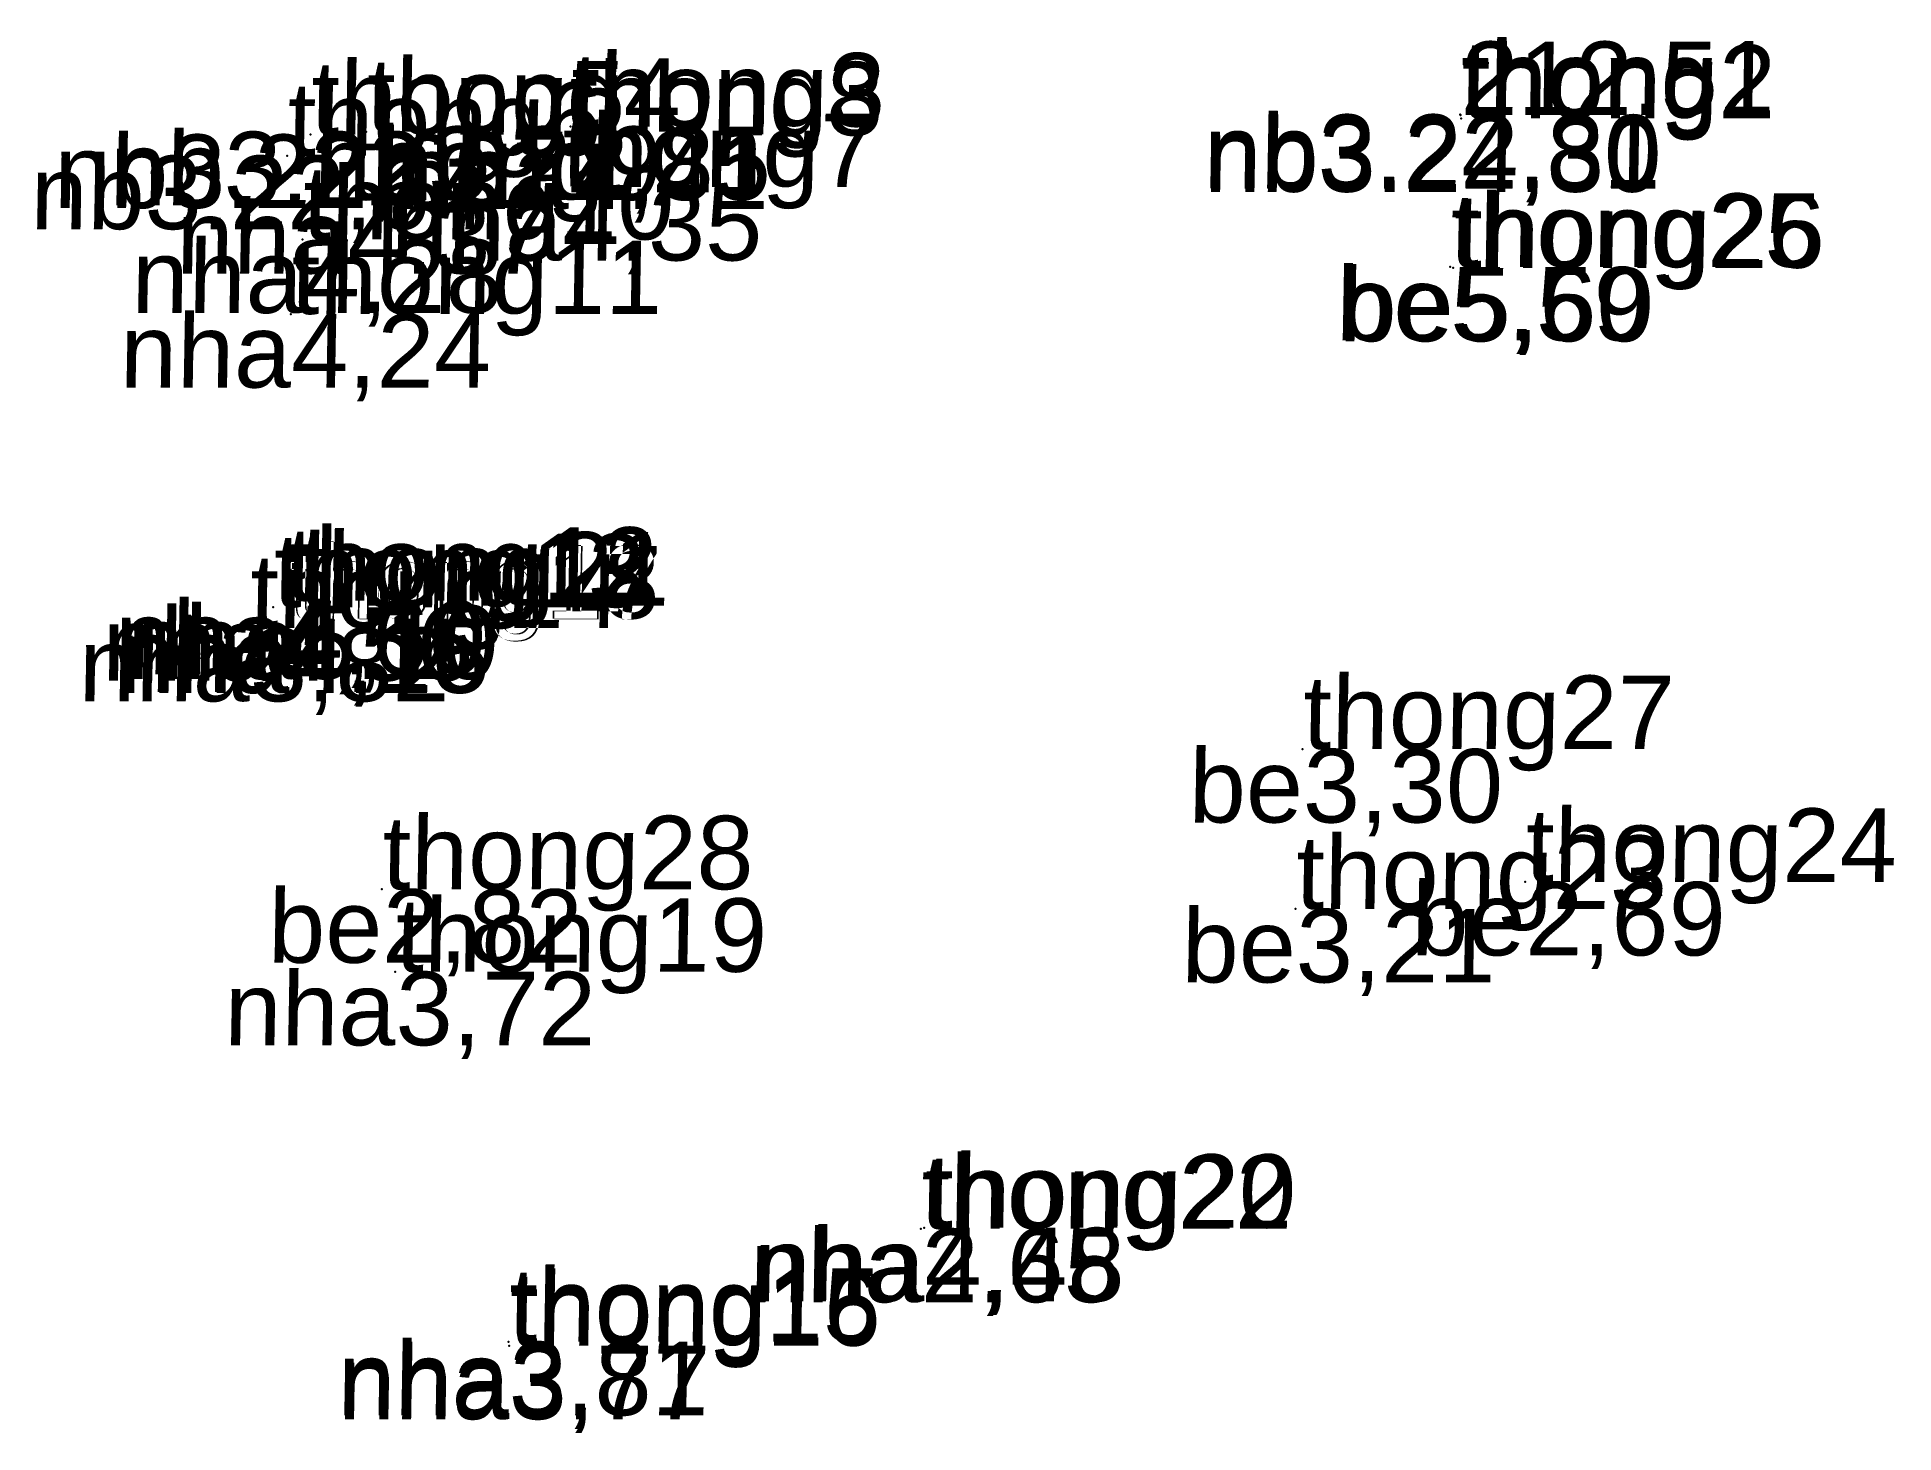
# Model space of a CAD drawing. Header units: metres. Extents: x 584732 to 606137, y 2257469 to 2286410.
# Drawn here: x 597825.92 to 597851.17, y 2260884.95 to 2260903.94 of the extents above; entities that cross this region are included whole.
import ezdxf
from ezdxf.enums import TextEntityAlignment as Align

# ---------------------------------------------------------------- set-up
doc = ezdxf.new("R2010")
doc.units = ezdxf.units.M
doc.header["$MEASUREMENT"] = 0
for name, color, linetype in [('diem', 2, 'Continuous'), ('Docao', 22, 'Continuous'), ('Madiem', 5, 'Continuous'), ('Tendiem', 7, 'Continuous')]:
    doc.layers.add(name, color=color, linetype=linetype)
doc.styles.add('VnArial', font='txt')

msp = doc.modelspace()

# ---------------------------------------------------------------- texts
at = {"layer": 'Docao', "style": 'VnArial', "oblique": 1}
for s, p in [('2,85', (597833.173, 2260902.72, 2.85)), ('4,30', (597845.283, 2260902.831, 4.298)), ('2,81', (597845.272, 2260902.883, 2.808)), ('2,81', (597845.275, 2260902.876, 2.814)), ('2,80', (597845.277, 2260902.878, 2.804)), ('2,69', (597829.637, 2260902.611, 2.691)), ('2,67', (597830.394, 2260902.649, 2.666)), ('4,41', (597833.147, 2260902.599, 4.414)), ('2,64', (597829.317, 2260902.323, 2.642)), ('4,37', (597830.136, 2260901.72, 4.365)), ('4,35', (597833.056, 2260901.897, 4.351)), ('4,28', (597829.526, 2260901.183, 4.275)), ('5,59', (597845.134, 2260900.809, 5.593)), ('5,60', (597845.177, 2260900.797, 5.598)), ('4,24', (597829.368, 2260900.168, 4.238)), ('4,56', (597829.129, 2260896.18, 4.562)), ('4,60', (597829.295, 2260896.268, 4.602)), ('5,10', (597829.464, 2260896.203, 5.099)), ('3,82', (597828.808, 2260895.899, 3.823)), ('4,16', (597829.327, 2260896.025, 4.162)), ('4,15', (597829.349, 2260896.013, 4.153)), ('3,30', (597843.128, 2260894.25, 3.297)), ('2,69', (597846.156, 2260892.442, 2.693)), ('2,82', (597830.607, 2260892.342, 2.817)), ('3,21', (597843.031, 2260892.074, 3.205)), ('3,72', (597830.789, 2260891.219, 3.724)), ('2,65', (597837.935, 2260887.723, 2.647)), ('4,48', (597837.983, 2260887.736, 4.481)), ('3,81', (597832.329, 2260886.186, 3.81)), ('3,77', (597832.339, 2260886.132, 3.766))]:
    msp.add_text(s, height=1, dxfattribs=at).set_placement(p, align=Align.TOP_LEFT)
at = {"layer": 'Madiem', "style": 'VnArial', "oblique": 1}
for s, p in [('nb3.2', (597833.173, 2260902.72, 2.85)), ('nb3.2', (597845.272, 2260902.883, 2.808)), ('nb3.2', (597845.275, 2260902.876, 2.814)), ('nb3.2', (597845.277, 2260902.878, 2.804)), ('nb3.2', (597845.283, 2260902.831, 4.298)), ('nb3.2', (597829.637, 2260902.611, 2.691)), ('nb3.2', (597830.394, 2260902.649, 2.666)), ('nha', (597833.147, 2260902.599, 4.414)), ('nb3.2', (597829.317, 2260902.323, 2.642)), ('nha', (597830.136, 2260901.72, 4.365)), ('nha', (597833.056, 2260901.897, 4.351)), ('nha', (597829.526, 2260901.183, 4.275)), ('be', (597845.134, 2260900.809, 5.593)), ('be', (597845.177, 2260900.797, 5.598)), ('nha', (597829.368, 2260900.168, 4.238)), ('nha', (597829.129, 2260896.18, 4.562)), ('nha', (597829.295, 2260896.268, 4.602)), ('nha', (597829.464, 2260896.203, 5.099)), ('nha', (597828.808, 2260895.899, 3.823)), ('nha', (597829.327, 2260896.025, 4.162)), ('nha', (597829.349, 2260896.013, 4.153)), ('be', (597843.128, 2260894.25, 3.297)), ('be', (597830.607, 2260892.342, 2.817)), ('be', (597846.156, 2260892.442, 2.693)), ('be', (597843.031, 2260892.074, 3.205)), ('nha', (597830.789, 2260891.219, 3.724)), ('nha', (597837.935, 2260887.723, 2.647)), ('nha', (597837.983, 2260887.736, 4.481)), ('nha', (597832.329, 2260886.186, 3.81)), ('nha', (597832.339, 2260886.132, 3.766))]:
    msp.add_text(s, height=1, dxfattribs=at).set_placement(p, align=Align.TOP_RIGHT)
at = {"layer": 'Tendiem', "style": 'VnArial', "oblique": 1}
for s, p in [('thong3', (597833.173, 2260902.72, 2.85)), ('thong1', (597845.272, 2260902.883, 2.808)), ('thong', (597845.277, 2260902.878, 2.804)), ('thong2', (597845.283, 2260902.831, 4.298)), ('212.5', (597845.275, 2260902.876, 2.814)), ('thong5', (597829.637, 2260902.611, 2.691)), ('thong4', (597830.394, 2260902.649, 2.666)), ('thong8', (597833.147, 2260902.599, 4.414)), ('thong6', (597829.317, 2260902.323, 2.642)), ('thong9', (597830.136, 2260901.72, 4.365)), ('thong7', (597833.056, 2260901.897, 4.351)), ('thong10', (597829.526, 2260901.183, 4.275)), ('thong25', (597845.134, 2260900.809, 5.593)), ('thong26', (597845.177, 2260900.797, 5.598)), ('thong11', (597829.368, 2260900.168, 4.238)), ('thong13', (597829.129, 2260896.18, 4.562)), ('thong12', (597829.295, 2260896.268, 4.602)), ('thong21', (597829.464, 2260896.203, 5.099)), ('thong14', (597828.808, 2260895.899, 3.823)), ('thong18', (597829.327, 2260896.025, 4.162)), ('thong17', (597829.349, 2260896.013, 4.153)), ('thong27', (597843.128, 2260894.25, 3.297)), ('thong28', (597830.607, 2260892.342, 2.817)), ('thong24', (597846.156, 2260892.442, 2.693)), ('thong23', (597843.031, 2260892.074, 3.205)), ('thong19', (597830.789, 2260891.219, 3.724)), ('thong22', (597837.935, 2260887.723, 2.647)), ('thong20', (597837.983, 2260887.736, 4.481)), ('thong15', (597832.329, 2260886.186, 3.81)), ('thong16', (597832.339, 2260886.132, 3.766))]:
    msp.add_text(s, height=1, dxfattribs=at).set_placement(p)

# ---------------------------------------------------------------- linework, layer by layer
at = {"layer": 'diem'}
for p in [(597833.173, 2260902.72, 2.85), (597845.272, 2260902.883, 2.808), (597845.275, 2260902.876, 2.814), (597845.277, 2260902.878, 2.804), (597845.283, 2260902.831, 4.298), (597829.637, 2260902.611, 2.691), (597830.394, 2260902.649, 2.666), (597833.147, 2260902.599, 4.414), (597829.317, 2260902.323, 2.642), (597830.136, 2260901.72, 4.365), (597833.056, 2260901.897, 4.351), (597829.526, 2260901.183, 4.275), (597845.134, 2260900.809, 5.593), (597845.177, 2260900.797, 5.598), (597829.368, 2260900.168, 4.238), (597829.129, 2260896.18, 4.562), (597829.295, 2260896.268, 4.602), (597829.464, 2260896.203, 5.099), (597828.808, 2260895.899, 3.823), (597829.327, 2260896.025, 4.162), (597829.349, 2260896.013, 4.153), (597843.128, 2260894.25, 3.297), (597846.156, 2260892.442, 2.693), (597830.607, 2260892.342, 2.817), (597843.031, 2260892.074, 3.205), (597830.789, 2260891.219, 3.724), (597837.935, 2260887.723, 2.647), (597837.983, 2260887.736, 4.481), (597832.329, 2260886.186, 3.81), (597832.339, 2260886.132, 3.766)]:
    msp.add_point(p, dxfattribs=at)

msp.set_redraw_order([(e.dxf.handle, doc.entitydb.next_handle()) for e in msp.query("TEXT MTEXT ATTDEF DIMENSION ARC_DIMENSION")])  # texts and dimensions are drawn at this point

doc.saveas('drawing.dxf')
